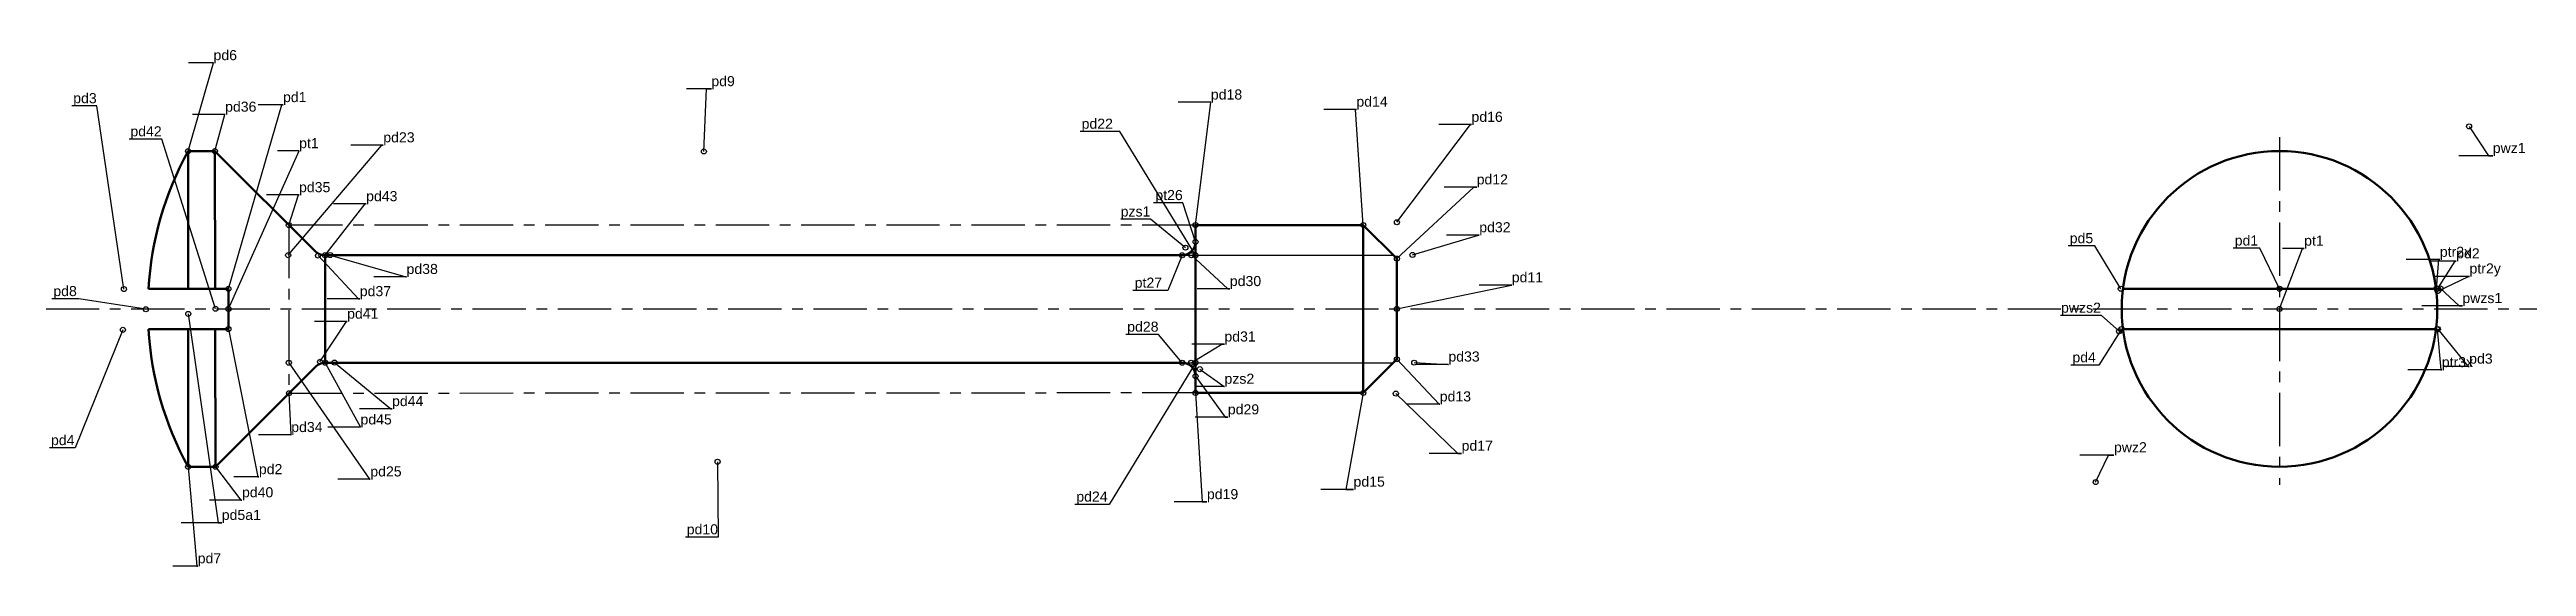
# Model space of a CAD drawing. Header units: millimetres. Extents: x 16.8 to 53.7, y -3.8 to 3.9.
import ezdxf
from ezdxf import colors
from ezdxf.entities.mleader import LeaderData, LeaderLine
from ezdxf.math import Vec2, Vec3

# ---------------------------------------------------------------- set-up
doc = ezdxf.new("R2010")
doc.units = ezdxf.units.MM
doc.header["$LTSCALE"] = 0.025
doc.linetypes.add('CENTER', pattern=[50.800000000000004, 31.75, -6.35, 6.35, -6.35])
for name, color, linetype in [('axes', 150, 'CENTER'), ('points', 7, 'Continuous'), ('points_small', 7, 'Continuous'), ('supplement', 240, 'CENTER'), ('thread', 240, 'Continuous')]:
    doc.layers.add(name, color=color, linetype=linetype)
doc.layers.add('main', color=240, linetype='Continuous', lineweight=50)
doc.styles.get("Standard").update_dxf_attribs({"font": 'arial.ttf'})

# ---------------------------------------------------------------- blocks, each defined once
blk = doc.blocks.new('_Small')
at = {"color": 0, "linetype": 'ByBlock', "lineweight": -2}
blk.add_circle((0, 0), 0.25, dxfattribs=at)

msp = doc.modelspace()

# ---------------------------------------------------------------- linework, layer by layer
at = {"layer": 'axes'}
msp.add_line((49.997325766796, 2.558847399839998), (49.997325766796, -2.616326631091326), dxfattribs=at)
msp.add_xline((0, 0), (1, 0), dxfattribs=at)
at = {"layer": 'main'}
for p, q in [((19.25751067504693, 2.350000000000002), (18.85712951809958, 2.350000000000002)), ((18.85712951809958, 2.350000000000002), (18.85712951809957, 0.3000000000000025)), ((20.74893203128424, 0.8585786437626901), (19.25751067504693, 2.350000000000002)), ((19.25751067504693, 2.350000000000001), (19.26114674265637, 0.3000000000000025)), ((36.35712951809958, 1.25), (33.85850842235981, 1.25)), ((33.85850842235981, 1.25), (33.85850842235981, -1.258717507076315)), ((36.85712951809958, 0.75), (36.35712951809958, 1.25)), ((36.35712951809958, 1.25), (36.35712951809959, -1.25)), ((20.89035338752155, 0.8000000000000012), (33.65850842235982, 0.8)), ((20.8986897376505, -0.7999999999999985), (20.8986897376505, 0.800000000000001)), ((26.66295066639759, 0.8000000000000005), (33.65850842235982, 0.7999999999999999)), ((30.85712951809958, 0.7999999999999999), (33.65850842235982, 0.7999999999999998)), ((36.85712951809958, 0), (36.85712951809958, 0.75)), ((36.85712951809958, 0.75), (36.85712951809958, -0.75)), ((18.26631789987872, 0.3000000000000025), (19.45712951809957, 0.3000000000000025)), ((19.45712951809957, 0.3000000000000025), (19.45712951809957, -0.2999999999999975)), ((47.66850765818322, 0.3009816931028051), (52.33005246650588, 0.3009816931028051)), ((19.45712951809957, -0.2999999999999975), (18.26631789987872, -0.2999999999999975)), ((18.85712951809957, -0.2999999999999975), (18.85712951809958, -2.349999999999998)), ((19.26221095756646, -0.2999999999999975), (19.26584702517589, -2.349999999999999)), ((52.33005246650588, -0.2990183068971949), (47.66850765818322, -0.2990183068971954)), ((20.75726838141319, -0.8585786437626945), (19.26584702517589, -2.349999999999999)), ((20.8986897376505, -0.7999999999999985), (33.65850842235982, -0.7999999999999998)), ((30.85712951809958, -0.7999999999999998), (33.65850842235982, -0.7999999999999998)), ((36.85712951809958, -0.75), (36.35712951809958, -1.25)), ((36.35712951809959, -1.25), (33.85850842235981, -1.25)), ((18.85712951809958, -2.349999999999998), (19.26584702517588, -2.349999999999998))]:
    msp.add_line(p, q, dxfattribs=at)
msp.add_circle((49.99928006234455, 0.000981693102804826), 2.35, dxfattribs=at)
for centre, radius, start, end in [((23.1592128514329, 1.8897413185109e-15), 4.902083333333323, 151.3545600435928, 176.4913935226264), ((20.89035338752155, 1.000000000000001), 0.2, 224.9999999999996, 270), ((33.65850842235982, 1), 0.2, 270, 0), ((23.1592128514329, 1.8897413185109e-15), 4.902083333333323, 183.5086064773736, 208.6454399564072), ((20.8986897376505, -0.9999999999999986), 0.2, 90, 135), ((33.65850842235982, -0.9999999999999999), 0.2, 0, 90)]:
    msp.add_arc(centre, radius, start, end, dxfattribs=at)
at = {"layer": 'supplement'}
for p, q in [((33.85850842235981, 1.25), (20.35751067504694, 1.249999999999999)), ((20.35751067504694, 1.249999999999999), (20.35751067504693, -1.258336350128957)), ((33.85850842235981, -1.25), (20.35751067504694, -1.258336350128953))]:
    msp.add_line(p, q, dxfattribs=at)
at = {"layer": 'thread'}
for p, q in [((33.65850842235982, 0.8), (36.80712951809958, 0.8)), ((33.65850842235982, -0.7999999999999998), (36.80712951809958, -0.7999999999999998))]:
    msp.add_line(p, q, dxfattribs=at)

# ---------------------------------------------------------------- leaders
at = {"layer": 'points'}
ml = msp.add_multileader_mtext('Standard', dxfattribs=at)
ml.set_content('pd6', color=256)
ml.set_leader_properties()
ml.set_arrow_properties(name='SMALL')
ml.build(insert=Vec2(0, 0))
ml.multileader.update_dxf_attribs({"text_left_attachment_type": 6, "text_right_attachment_type": 6, "dogleg_length": 0, "arrow_head_size": 0.15})
ctx = ml.context
ctx.base_point, ctx.char_height, ctx.arrow_head_size, ctx.landing_gap_size, ctx.plane_origin = Vec3(19.2357372660465, 3.662999869656076), 0.15, 0.15, 0, Vec3(18.85712951809958, 2.350000000000002)
ctx.left_attachment, ctx.right_attachment = 6, 6
notes = []
notes.append((ctx, [(0, (1, 1, 0), (19.2357372660465, 3.662999869656076), (1, 0), 0, [(0, [(18.85712951809958, 2.350000000000002)], 0, [])])]))
ctx.mtext.insert, ctx.mtext.flow_direction = Vec3(19.2357372660465, 3.854643798714739), 5
ml = msp.add_multileader_mtext('Standard', dxfattribs=at)
ml.set_content('pd9', color=256)
ml.set_leader_properties()
ml.set_arrow_properties(name='SMALL')
ml.build(insert=Vec2(0, 0))
ml.multileader.update_dxf_attribs({"text_left_attachment_type": 6, "text_right_attachment_type": 6, "dogleg_length": 0.07446996484563329, "arrow_head_size": 0.15})
ctx = ml.context
ctx.base_point, ctx.char_height, ctx.arrow_head_size, ctx.landing_gap_size, ctx.plane_origin = Vec3(26.64910812930194, 3.275356366226241), 0.15, 0.15, 0, Vec3(26.5374032210001, 2.34514188549327)
ctx.left_attachment, ctx.right_attachment = 6, 6
notes.append((ctx, [(0, (1, 1, 0), (26.5746381644563, 3.275356366226241), (1, 0), 0.07446996484563329, [(0, [(26.5374032210001, 2.34514188549327)], 0, [])])]))
ctx.mtext.insert, ctx.mtext.flow_direction = Vec3(26.64910812930194, 3.467000295284904), 5
ml = msp.add_multileader_mtext('Standard', dxfattribs=at)
ml.set_content('pd3', color=256)
ml.set_leader_properties()
ml.set_arrow_properties(name='SMALL')
ml.build(insert=Vec2(0, 0))
ml.multileader.update_dxf_attribs({"text_left_attachment_type": 6, "text_right_attachment_type": 6, "dogleg_length": 0, "arrow_head_size": 0.15})
ctx = ml.context
ctx.base_point, ctx.char_height, ctx.arrow_head_size, ctx.landing_gap_size, ctx.plane_origin = Vec3(17.17020876588409, 3.022102082548329), 0.15, 0.15, 0, Vec3(18.26631789987872, 0.3000000000000025)
ctx.left_attachment, ctx.right_attachment, ctx.text_align_type = 6, 6, 2
notes.append((ctx, [(0, (1, 1, 0), (17.4965048095403, 3.022102082548329), (-1, 0), 0, [(0, [(17.90269098655699, 0.2958694448880479)], 0, [])])]))
ctx.mtext.insert, ctx.mtext.alignment, ctx.mtext.flow_direction = Vec3(17.4965048095403, 3.213746011606992), 3, 5
ml = msp.add_multileader_mtext('Standard', dxfattribs=at)
ml.set_content('pd36', color=256)
ml.set_leader_properties()
ml.set_arrow_properties(name='SMALL')
ml.build(insert=Vec2(0, 0))
ml.multileader.update_dxf_attribs({"text_left_attachment_type": 6, "text_right_attachment_type": 6, "dogleg_length": 0.004623540613499567, "arrow_head_size": 0.15})
ctx = ml.context
ctx.base_point, ctx.char_height, ctx.arrow_head_size, ctx.landing_gap_size, ctx.plane_origin = Vec3(19.4086318475747, 2.895442236997887), 0.15, 0.15, 0, Vec3(19.25751067504693, 2.350000000000002)
ctx.left_attachment, ctx.right_attachment = 6, 6
notes.append((ctx, [(0, (1, 1, 0), (19.4040083069612, 2.895442236997887), (1, 0), 0.004623540613499567, [(0, [(19.25751067504693, 2.350000000000002)], 0, [])])]))
ctx.mtext.insert, ctx.mtext.flow_direction = Vec3(19.4086318475747, 3.08708616605655), 5
ml = msp.add_multileader_mtext('Standard', dxfattribs=at)
ml.set_content('pd1', color=256)
ml.set_leader_properties()
ml.set_arrow_properties(name='SMALL')
ml.build(insert=Vec2(0, 0))
ml.multileader.update_dxf_attribs({"text_left_attachment_type": 6, "text_right_attachment_type": 6, "dogleg_length": 0.01589742709469674, "arrow_head_size": 0.15})
ctx = ml.context
ctx.base_point, ctx.char_height, ctx.arrow_head_size, ctx.landing_gap_size, ctx.plane_origin = Vec3(20.27092595637282, 3.038366725619113), 0.15, 0.15, 0, Vec3(19.45712951809957, 0.3000000000000025)
ctx.left_attachment, ctx.right_attachment = 6, 6
notes.append((ctx, [(0, (1, 1, 0), (20.25502852927812, 3.038366725619113), (1, 0), 0.01589742709469674, [(0, [(19.45712951809957, 0.3000000000000025)], 0, [])])]))
ctx.mtext.insert, ctx.mtext.flow_direction = Vec3(20.27092595637282, 3.230010654677776), 5
ml = msp.add_multileader_mtext('Standard', dxfattribs=at)
ml.set_content('pd18', color=256)
ml.set_leader_properties()
ml.set_arrow_properties(name='SMALL')
ml.build(insert=Vec2(0, 0))
ml.multileader.update_dxf_attribs({"text_left_attachment_type": 6, "text_right_attachment_type": 6, "dogleg_length": 0, "arrow_head_size": 0.15})
ctx = ml.context
ctx.base_point, ctx.char_height, ctx.arrow_head_size, ctx.landing_gap_size, ctx.plane_origin = Vec3(34.08696475933195, 3.076619379176101), 0.15, 0.15, 0, Vec3(33.85850842235981, 1.25)
ctx.left_attachment, ctx.right_attachment = 6, 6
notes.append((ctx, [(0, (1, 1, 0), (34.08696475933195, 3.076619379176101), (1, 0), 0, [(0, [(33.85850842235981, 1.25)], 0, [])])]))
ctx.mtext.insert, ctx.mtext.flow_direction = Vec3(34.08696475933195, 3.268263308234764), 5
ml = msp.add_multileader_mtext('Standard', dxfattribs=at)
ml.set_content('pd14', color=256)
ml.set_leader_properties()
ml.set_arrow_properties(name='SMALL')
ml.build(insert=Vec2(0, 0))
ml.multileader.update_dxf_attribs({"text_left_attachment_type": 6, "text_right_attachment_type": 6, "dogleg_length": 0.01208572985264198, "arrow_head_size": 0.15})
ctx = ml.context
ctx.base_point, ctx.char_height, ctx.arrow_head_size, ctx.landing_gap_size, ctx.plane_origin = Vec3(36.25369563900323, 2.971019781310169), 0.15, 0.15, 0, Vec3(35.65172300555997, 2.031322770098775)
ctx.left_attachment, ctx.right_attachment = 6, 6
notes.append((ctx, [(0, (1, 1, 0), (36.24160990915058, 2.971019781310169), (1, 0), 0.01208572985264198, [(0, [(36.35712951809958, 1.25)], 0, [])])]))
ctx.mtext.insert, ctx.mtext.flow_direction = Vec3(36.25369563900323, 3.162663710368832), 5
ml = msp.add_multileader_mtext('Standard', dxfattribs=at)
ml.set_content('pd42', color=256)
ml.set_leader_properties()
ml.set_arrow_properties(name='SMALL')
ml.build(insert=Vec2(0, 0))
ml.multileader.update_dxf_attribs({"text_left_attachment_type": 6, "text_right_attachment_type": 6, "dogleg_length": 0, "arrow_head_size": 0.15})
ctx = ml.context
ctx.base_point, ctx.char_height, ctx.arrow_head_size, ctx.landing_gap_size, ctx.plane_origin = Vec3(18.02292734676296, 2.528566903260099), 0.15, 0.15, 0, Vec3(19.26747615167197, 0.002590692477088652)
ctx.left_attachment, ctx.right_attachment, ctx.text_align_type = 6, 6, 2
notes.append((ctx, [(0, (1, 1, 0), (18.46423021170157, 2.528566903260099), (-1, 0), 0, [(0, [(19.26747615167197, 0.002590692477088652)], 0, [])])]))
ctx.mtext.insert, ctx.mtext.alignment, ctx.mtext.flow_direction = Vec3(18.46423021170157, 2.720210832318762), 3, 5
ml = msp.add_multileader_mtext('Standard', dxfattribs=at)
ml.set_content('pd23', color=256)
ml.set_leader_properties()
ml.set_arrow_properties(name='SMALL')
ml.build(insert=Vec2(0, 0))
ml.multileader.update_dxf_attribs({"text_left_attachment_type": 6, "text_right_attachment_type": 6, "dogleg_length": 0.02283774447401044, "arrow_head_size": 0.15})
ctx = ml.context
ctx.base_point, ctx.char_height, ctx.arrow_head_size, ctx.landing_gap_size, ctx.plane_origin = Vec3(21.76418058335522, 2.438861434277136), 0.15, 0.15, 0, Vec3(20.34725043928727, 0.8002518743024396)
ctx.left_attachment, ctx.right_attachment = 6, 6
notes.append((ctx, [(0, (1, 1, 0), (21.74134283888121, 2.438861434277136), (1, 0), 0.02283774447401044, [(0, [(20.34725043928727, 0.8002518743024396)], 0, [])])]))
ctx.mtext.insert, ctx.mtext.flow_direction = Vec3(21.76418058335522, 2.630505363335799), 5
ml = msp.add_multileader_mtext('Standard', dxfattribs=at)
ml.set_content('pd22', color=256)
ml.set_leader_properties()
ml.set_arrow_properties(name='SMALL')
ml.build(insert=Vec2(0, 0))
ml.multileader.update_dxf_attribs({"text_left_attachment_type": 6, "text_right_attachment_type": 6, "dogleg_length": 0.1040049486664139, "arrow_head_size": 0.15})
ctx = ml.context
ctx.base_point, ctx.char_height, ctx.arrow_head_size, ctx.landing_gap_size, ctx.plane_origin = Vec3(32.18728353368419, 2.641873635019579), 0.15, 0.15, 0, Vec3(33.85850842235981, 0.8)
ctx.left_attachment, ctx.right_attachment, ctx.text_align_type = 6, 6, 2
notes.append((ctx, [(0, (1, 1, 0), (32.73259134728922, 2.641873635019579), (-1, 0), 0.1040049486664139, [(0, [(33.85850842235981, 0.8)], 0, [])])]))
ctx.mtext.insert, ctx.mtext.alignment, ctx.mtext.flow_direction = Vec3(32.6285863986228, 2.833517564078242), 3, 5
ml = msp.add_multileader_mtext('Standard', dxfattribs=at)
ml.set_content('pd16', color=256)
ml.set_leader_properties()
ml.set_arrow_properties(name='SMALL')
ml.build(insert=Vec2(0, 0))
ml.multileader.update_dxf_attribs({"text_left_attachment_type": 6, "text_right_attachment_type": 6, "dogleg_length": 0.0161009294719463, "arrow_head_size": 0.15})
ctx = ml.context
ctx.base_point, ctx.char_height, ctx.arrow_head_size, ctx.landing_gap_size, ctx.plane_origin = Vec3(37.96750985867301, 2.744448246665648), 0.15, 0.15, 0, Vec3(36.85654401057748, 1.291081731072822)
ctx.left_attachment, ctx.right_attachment = 6, 6
notes.append((ctx, [(0, (1, 1, 0), (37.95140892920107, 2.744448246665648), (1, 0), 0.0161009294719463, [(0, [(36.85654401057748, 1.291081731072822)], 0, [])])]))
ctx.mtext.insert, ctx.mtext.flow_direction = Vec3(37.96750985867301, 2.936092175724311), 5
ml = msp.add_multileader_mtext('Standard', dxfattribs=at)
ml.set_content('pt1', color=256)
ml.set_leader_properties()
ml.set_arrow_properties(name='SMALL')
ml.build(insert=Vec2(0, 0))
ml.multileader.update_dxf_attribs({"text_left_attachment_type": 6, "text_right_attachment_type": 6, "dogleg_length": 0, "arrow_head_size": 0.15})
ctx = ml.context
ctx.base_point, ctx.char_height, ctx.arrow_head_size, ctx.landing_gap_size, ctx.plane_origin = Vec3(20.51123397818199, 2.352123425852506), 0.15, 0.15, 0, Vec3(20.8986897376505, 0)
ctx.left_attachment, ctx.right_attachment = 6, 6
notes.append((ctx, [(0, (1, 1, 0), (20.51123397818199, 2.352123425852506), (1, 0), 0, [(0, [(19.45712951809957, 0)], 0, [])])]))
ctx.mtext.insert, ctx.mtext.flow_direction = Vec3(20.51123397818199, 2.543767354911169), 5
ml = msp.add_multileader_mtext('Standard', dxfattribs=at)
ml.set_content('pd35', color=256)
ml.set_leader_properties()
ml.set_arrow_properties(name='SMALL')
ml.build(insert=Vec2(0, 0))
ml.multileader.update_dxf_attribs({"text_left_attachment_type": 6, "text_right_attachment_type": 6, "dogleg_length": 0.008456758008014032, "arrow_head_size": 0.15})
ctx = ml.context
ctx.base_point, ctx.char_height, ctx.arrow_head_size, ctx.landing_gap_size, ctx.plane_origin = Vec3(20.50926285242193, 1.696827239259918), 0.15, 0.15, 0, Vec3(20.35761557326551, 1.249794232309611)
ctx.left_attachment, ctx.right_attachment = 6, 6
notes.append((ctx, [(0, (1, 1, 0), (20.50080609441392, 1.696827239259918), (1, 0), 0.008456758008014032, [(0, [(20.35761557326551, 1.249794232309611)], 0, [])])]))
ctx.mtext.insert, ctx.mtext.flow_direction = Vec3(20.50926285242193, 1.88847116831858), 5
ml = msp.add_multileader_mtext('Standard', dxfattribs=at)
ml.set_content('pd12', color=256)
ml.set_leader_properties()
ml.set_arrow_properties(name='SMALL')
ml.build(insert=Vec2(0, 0))
ml.multileader.update_dxf_attribs({"text_left_attachment_type": 6, "text_right_attachment_type": 6, "dogleg_length": 0.04278549404640736, "arrow_head_size": 0.15})
ctx = ml.context
ctx.base_point, ctx.char_height, ctx.arrow_head_size, ctx.landing_gap_size, ctx.plane_origin = Vec3(38.04496785124103, 1.813225704299668), 0.15, 0.15, 0, Vec3(36.85712951809958, 0.75)
ctx.left_attachment, ctx.right_attachment = 6, 6
notes.append((ctx, [(0, (1, 1, 0), (38.00218235719463, 1.813225704299668), (1, 0), 0.04278549404640736, [(0, [(36.85712951809958, 0.75)], 0, [])])]))
ctx.mtext.insert, ctx.mtext.flow_direction = Vec3(38.04496785124103, 2.004869633358331), 5
ml = msp.add_multileader_mtext('Standard', dxfattribs=at)
ml.set_content('pd43', color=256)
ml.set_leader_properties()
ml.set_arrow_properties(name='SMALL')
ml.build(insert=Vec2(0, 0))
ml.multileader.update_dxf_attribs({"text_left_attachment_type": 6, "text_right_attachment_type": 6, "dogleg_length": 0.01524795736478168, "arrow_head_size": 0.15})
ctx = ml.context
ctx.base_point, ctx.char_height, ctx.arrow_head_size, ctx.landing_gap_size, ctx.plane_origin = Vec3(21.5086422913732, 1.563184233343449), 0.15, 0.15, 0, Vec3(20.89721127752421, 0.7997842939867255)
ctx.left_attachment, ctx.right_attachment = 6, 6
notes.append((ctx, [(0, (1, 1, 0), (21.49339433400842, 1.563184233343449), (1, 0), 0.01524795736478168, [(0, [(20.89721127752421, 0.7997842939867255)], 0, [])])]))
ctx.mtext.insert, ctx.mtext.flow_direction = Vec3(21.5086422913732, 1.754828162402112), 5
ml = msp.add_multileader_mtext('Standard', dxfattribs=at)
ml.set_content('pzs1', color=256)
ml.set_leader_properties()
ml.set_arrow_properties(name='SMALL')
ml.build(insert=Vec2(0, 0))
ml.multileader.update_dxf_attribs({"text_left_attachment_type": 6, "text_right_attachment_type": 6, "dogleg_length": 0, "arrow_head_size": 0.15})
ctx = ml.context
ctx.base_point, ctx.char_height, ctx.arrow_head_size, ctx.landing_gap_size, ctx.plane_origin = Vec3(32.79590781396617, 1.334895899378488), 0.15, 0.15, 0, Vec3(33.70867331537116, 0.9126043652919762)
ctx.left_attachment, ctx.right_attachment, ctx.text_align_type = 6, 6, 2
notes.append((ctx, [(0, (1, 1, 0), (33.18625569936863, 1.334895899378488), (-1, 0), 0, [(0, [(33.70867331537116, 0.9126043652919762)], 0, [])])]))
ctx.mtext.insert, ctx.mtext.alignment, ctx.mtext.flow_direction = Vec3(33.18625569936863, 1.526539828437151), 3, 5
ml = msp.add_multileader_mtext('Standard', dxfattribs=at)
ml.set_content('pd32', color=256)
ml.set_leader_properties()
ml.set_arrow_properties(name='SMALL')
ml.build(insert=Vec2(0, 0))
ml.multileader.update_dxf_attribs({"text_left_attachment_type": 6, "text_right_attachment_type": 6, "dogleg_length": 0.009943733387968603, "arrow_head_size": 0.15})
ctx = ml.context
ctx.base_point, ctx.char_height, ctx.arrow_head_size, ctx.landing_gap_size, ctx.plane_origin = Vec3(38.08350275927111, 1.100144613415175), 0.15, 0.15, 0, Vec3(37.08925584024541, 0.8047758946541705)
ctx.left_attachment, ctx.right_attachment = 6, 6
notes.append((ctx, [(0, (1, 1, 0), (38.07355902588314, 1.100144613415175), (1, 0), 0.009943733387968603, [(0, [(37.08925584024541, 0.8047758946541705)], 0, [])])]))
ctx.mtext.insert, ctx.mtext.flow_direction = Vec3(38.08350275927111, 1.291788542473838), 5
ml = msp.add_multileader_mtext('Standard', dxfattribs=at)
ml.set_content('pd37', color=256)
ml.set_leader_properties()
ml.set_arrow_properties(name='SMALL')
ml.build(insert=Vec2(0, 0))
ml.multileader.update_dxf_attribs({"text_left_attachment_type": 6, "text_right_attachment_type": 6, "dogleg_length": 0.02147030493879896, "arrow_head_size": 0.15})
ctx = ml.context
ctx.base_point, ctx.char_height, ctx.arrow_head_size, ctx.landing_gap_size, ctx.plane_origin = Vec3(21.41397103728524, 0.1487157906989517), 0.15, 0.15, 0, Vec3(20.79180020115874, 0.7938235973197152)
ctx.left_attachment, ctx.right_attachment = 6, 6
notes.append((ctx, [(0, (1, 1, 0), (21.39250073234644, 0.1487157906989517), (1, 0), 0.02147030493879896, [(0, [(20.79180020115874, 0.7938235973197152)], 0, [])])]))
ctx.mtext.insert, ctx.mtext.flow_direction = Vec3(21.41397103728524, 0.3403597197576147), 5
ml = msp.add_multileader_mtext('Standard', dxfattribs=at)
ml.set_content('pd38', color=256)
ml.set_leader_properties()
ml.set_arrow_properties(name='SMALL')
ml.build(insert=Vec2(0, 0))
ml.multileader.update_dxf_attribs({"text_left_attachment_type": 6, "text_right_attachment_type": 6, "dogleg_length": 0.0121652674323703, "arrow_head_size": 0.15})
ctx = ml.context
ctx.base_point, ctx.char_height, ctx.arrow_head_size, ctx.landing_gap_size, ctx.plane_origin = Vec3(22.11012331631636, 0.478895544969717), 0.15, 0.15, 0, Vec3(20.9707489011048, 0.8026243475486012)
ctx.left_attachment, ctx.right_attachment = 6, 6
notes.append((ctx, [(0, (1, 1, 0), (22.097958048884, 0.478895544969717), (1, 0), 0.0121652674323703, [(0, [(20.9707489011048, 0.8026243475486012)], 0, [])])]))
ctx.mtext.insert, ctx.mtext.flow_direction = Vec3(22.11012331631636, 0.67053947402838), 5
ml = msp.add_multileader_mtext('Standard', dxfattribs=at)
ml.set_content('pd11', color=256)
ml.set_leader_properties()
ml.set_arrow_properties(name='SMALL')
ml.build(insert=Vec2(0, 0))
ml.multileader.update_dxf_attribs({"text_left_attachment_type": 6, "text_right_attachment_type": 6, "dogleg_length": 0.004870437840210684, "arrow_head_size": 0.15})
ctx = ml.context
ctx.base_point, ctx.char_height, ctx.arrow_head_size, ctx.landing_gap_size, ctx.plane_origin = Vec3(38.56750665183593, 0.3557070779305818), 0.15, 0.15, 0, Vec3(36.85712951809958, 0)
ctx.left_attachment, ctx.right_attachment = 6, 6
notes.append((ctx, [(0, (1, 1, 0), (38.56263621399572, 0.3557070779305818), (1, 0), 0.004870437840210684, [(0, [(36.85712951809958, 0)], 0, [])])]))
ctx.mtext.insert, ctx.mtext.flow_direction = Vec3(38.56750665183593, 0.5473510069892448), 5
ml = msp.add_multileader_mtext('Standard', dxfattribs=at)
ml.set_content('pd8', color=256)
ml.set_leader_properties()
ml.set_arrow_properties(name='SMALL')
ml.build(insert=Vec2(0, 0))
ml.multileader.update_dxf_attribs({"text_left_attachment_type": 6, "text_right_attachment_type": 6, "dogleg_length": 0.02906537171139782, "arrow_head_size": 0.15})
ctx = ml.context
ctx.base_point, ctx.char_height, ctx.arrow_head_size, ctx.landing_gap_size, ctx.plane_origin = Vec3(16.8738754210942, 0.1498332268688003), 0.15, 0.15, 0, Vec3(18.22984740278291, -0.004173996781631217)
ctx.left_attachment, ctx.right_attachment, ctx.text_align_type = 6, 6, 2
notes.append((ctx, [(0, (1, 1, 0), (17.22954379416986, 0.1498332268688003), (-1, 0), 0.02906537171139782, [(0, [(18.22984740278291, -0.004173996781631217)], 0, [])])]))
ctx.mtext.insert, ctx.mtext.alignment, ctx.mtext.flow_direction = Vec3(17.20047842245846, 0.3414771559274633), 3, 5
ml = msp.add_multileader_mtext('Standard', dxfattribs=at)
ml.set_content('pd41', color=256)
ml.set_leader_properties()
ml.set_arrow_properties(name='SMALL')
ml.build(insert=Vec2(0, 0))
ml.multileader.update_dxf_attribs({"text_left_attachment_type": 6, "text_right_attachment_type": 6, "dogleg_length": 0.01053010826246492, "arrow_head_size": 0.15})
ctx = ml.context
ctx.base_point, ctx.char_height, ctx.arrow_head_size, ctx.landing_gap_size, ctx.plane_origin = Vec3(21.22542364841906, -0.1863970913359125), 0.15, 0.15, 0, Vec3(20.82145453763538, -0.786613136691642)
ctx.left_attachment, ctx.right_attachment = 6, 6
notes.append((ctx, [(0, (1, 1, 0), (21.2148935401566, -0.1863970913359125), (1, 0), 0.01053010826246492, [(0, [(20.82145453763538, -0.786613136691642)], 0, [])])]))
ctx.mtext.insert, ctx.mtext.flow_direction = Vec3(21.22542364841906, 0.005246837722750475), 5
ml = msp.add_multileader_mtext('Standard', dxfattribs=at)
ml.set_content('pd4', color=256)
ml.set_leader_properties()
ml.set_arrow_properties(name='SMALL')
ml.build(insert=Vec2(0, 0))
ml.multileader.update_dxf_attribs({"text_left_attachment_type": 6, "text_right_attachment_type": 6, "dogleg_length": 0.01142423366663081, "arrow_head_size": 0.15})
ctx = ml.context
ctx.base_point, ctx.char_height, ctx.arrow_head_size, ctx.landing_gap_size, ctx.plane_origin = Vec3(16.83952060636701, -2.069481134761212), 0.15, 0.15, 0, Vec3(18.26631789987872, -0.2999999999999975)
ctx.left_attachment, ctx.right_attachment, ctx.text_align_type = 6, 6, 2
notes.append((ctx, [(0, (1, 1, 0), (17.17662696827375, -2.069481134761212), (-1, 0), 0.01142423366663081, [(0, [(17.88670711281168, -0.311062988944542)], 0, [])])]))
ctx.mtext.insert, ctx.mtext.alignment, ctx.mtext.flow_direction = Vec3(17.16520273460712, -1.877837205702549), 3, 5
ml = msp.add_multileader_mtext('Standard', dxfattribs=at)
ml.set_content('pd5а1', color=256)
ml.set_leader_properties()
ml.set_arrow_properties(name='SMALL')
ml.build(insert=Vec2(0, 0))
ml.multileader.update_dxf_attribs({"text_left_attachment_type": 6, "text_right_attachment_type": 6, "dogleg_length": 0.05139401038449876, "arrow_head_size": 0.15})
ctx = ml.context
ctx.base_point, ctx.char_height, ctx.arrow_head_size, ctx.landing_gap_size, ctx.plane_origin = Vec3(19.35868061517054, -3.183131714741045), 0.15, 0.15, 0, Vec3(18.85560323599719, -0.001191280236760406)
ctx.left_attachment, ctx.right_attachment = 6, 6
notes.append((ctx, [(0, (1, 1, 0), (19.30728660478604, -3.183131714741045), (1, 0), 0.05139401038449876, [(0, [(18.85960303246785, -0.07316619362915588)], 0, [])])]))
ctx.mtext.insert, ctx.mtext.flow_direction = Vec3(19.35868061517054, -2.991487785682382), 5
ml = msp.add_multileader_mtext('Standard', dxfattribs=at)
ml.set_content('pd2', color=256)
ml.set_leader_properties()
ml.set_arrow_properties(name='SMALL')
ml.build(insert=Vec2(0, 0))
ml.multileader.update_dxf_attribs({"text_left_attachment_type": 6, "text_right_attachment_type": 6, "dogleg_length": 0.01609052774637483, "arrow_head_size": 0.15})
ctx = ml.context
ctx.base_point, ctx.char_height, ctx.arrow_head_size, ctx.landing_gap_size, ctx.plane_origin = Vec3(19.91170459198857, -2.501594706857659), 0.15, 0.15, 0, Vec3(19.45712951809957, -0.2999999999999975)
ctx.left_attachment, ctx.right_attachment = 6, 6
notes.append((ctx, [(0, (1, 1, 0), (19.8956140642422, -2.501594706857659), (1, 0), 0.01609052774637483, [(0, [(19.45712951809957, -0.2999999999999975)], 0, [])])]))
ctx.mtext.insert, ctx.mtext.flow_direction = Vec3(19.91170459198857, -2.309950777798996), 5
ml = msp.add_multileader_mtext('Standard', dxfattribs=at)
ml.set_content('pd13', color=256)
ml.set_leader_properties()
ml.set_arrow_properties(name='SMALL')
ml.build(insert=Vec2(0, 0))
ml.multileader.update_dxf_attribs({"text_left_attachment_type": 6, "text_right_attachment_type": 6, "dogleg_length": 0.00794429493608817, "arrow_head_size": 0.15})
ctx = ml.context
ctx.base_point, ctx.char_height, ctx.arrow_head_size, ctx.landing_gap_size, ctx.plane_origin = Vec3(37.49485447879044, -1.418530211764753), 0.15, 0.15, 0, Vec3(36.85712951809958, -0.75)
ctx.left_attachment, ctx.right_attachment = 6, 6
notes.append((ctx, [(0, (1, 1, 0), (37.48691018385436, -1.418530211764753), (1, 0), 0.00794429493608817, [(0, [(36.85712951809958, -0.75)], 0, [])])]))
ctx.mtext.insert, ctx.mtext.flow_direction = Vec3(37.49485447879044, -1.22688628270609), 5
ml = msp.add_multileader_mtext('Standard', dxfattribs=at)
ml.set_content('pd33', color=256)
ml.set_leader_properties()
ml.set_arrow_properties(name='SMALL')
ml.build(insert=Vec2(0, 0))
ml.multileader.update_dxf_attribs({"text_left_attachment_type": 6, "text_right_attachment_type": 6, "dogleg_length": 0.006289445000120963, "arrow_head_size": 0.15})
ctx = ml.context
ctx.base_point, ctx.char_height, ctx.arrow_head_size, ctx.landing_gap_size, ctx.plane_origin = Vec3(37.62378877635608, -0.8246820933090078), 0.15, 0.15, 0, Vec3(36.93194625247907, -0.8089709762147663)
ctx.left_attachment, ctx.right_attachment = 6, 6
notes.append((ctx, [(0, (1, 1, 0), (37.61749933135596, -0.8246820933090078), (1, 0), 0.006289445000120963, [(0, [(37.1152167072339, -0.799636185855924)], 0, [])])]))
ctx.mtext.insert, ctx.mtext.flow_direction = Vec3(37.62378877635608, -0.6330381642503448), 5
ml = msp.add_multileader_mtext('Standard', dxfattribs=at)
ml.set_content('pd25', color=256)
ml.set_leader_properties()
ml.set_arrow_properties(name='SMALL')
ml.build(insert=Vec2(0, 0))
ml.multileader.update_dxf_attribs({"text_left_attachment_type": 6, "text_right_attachment_type": 6, "dogleg_length": 0.01158578927336862, "arrow_head_size": 0.15})
ctx = ml.context
ctx.base_point, ctx.char_height, ctx.arrow_head_size, ctx.landing_gap_size, ctx.plane_origin = Vec3(21.57078056552322, -2.535936146719799), 0.15, 0.15, 0, Vec3(20.35751067504693, -0.7999999999999985)
ctx.left_attachment, ctx.right_attachment = 6, 6
notes.append((ctx, [(0, (1, 1, 0), (21.55919477624985, -2.535936146719799), (1, 0), 0.01158578927336862, [(0, [(20.35751067504693, -0.7999999999999985)], 0, [])])]))
ctx.mtext.insert, ctx.mtext.width, ctx.mtext.flow_direction = Vec3(21.57078056552322, -2.344292217661136), 0.8854706684856752, 5
ml = msp.add_multileader_mtext('Standard', dxfattribs=at)
ml.set_content('pd45', color=256)
ml.set_leader_properties()
ml.set_arrow_properties(name='SMALL')
ml.build(insert=Vec2(0, 0))
ml.multileader.update_dxf_attribs({"text_left_attachment_type": 6, "text_right_attachment_type": 6, "dogleg_length": 0, "arrow_head_size": 0.15})
ctx = ml.context
ctx.base_point, ctx.char_height, ctx.arrow_head_size, ctx.landing_gap_size, ctx.plane_origin = Vec3(21.42449741837384, -1.761248660385796), 0.15, 0.15, 0, Vec3(20.8986897376505, -0.7999999999999985)
ctx.left_attachment, ctx.right_attachment = 6, 6
notes.append((ctx, [(0, (1, 1, 0), (21.42449741837384, -1.761248660385796), (1, 0), 0, [(0, [(20.8986897376505, -0.7999999999999985)], 0, [])])]))
ctx.mtext.insert, ctx.mtext.flow_direction = Vec3(21.42449741837384, -1.569604731327133), 5
ml = msp.add_multileader_mtext('Standard', dxfattribs=at)
ml.set_content('pd44', color=256)
ml.set_leader_properties()
ml.set_arrow_properties(name='SMALL')
ml.build(insert=Vec2(0, 0))
ml.multileader.update_dxf_attribs({"text_left_attachment_type": 6, "text_right_attachment_type": 6, "dogleg_length": 0.01598889654788708, "arrow_head_size": 0.15})
ctx = ml.context
ctx.base_point, ctx.char_height, ctx.arrow_head_size, ctx.landing_gap_size, ctx.plane_origin = Vec3(21.89440024771741, -1.488308435606245), 0.15, 0.15, 0, Vec3(20.8986897376505, -0.7999999999999985)
ctx.left_attachment, ctx.right_attachment = 6, 6
notes.append((ctx, [(0, (1, 1, 0), (21.87841135116952, -1.488308435606245), (1, 0), 0.01598889654788708, [(0, [(21.03591159708285, -0.7991031471709213)], 0, [])])]))
ctx.mtext.insert, ctx.mtext.flow_direction = Vec3(21.89440024771741, -1.296664506547582), 5
ml = msp.add_multileader_mtext('Standard', dxfattribs=at)
ml.set_content('pd24', color=256)
ml.set_leader_properties()
ml.set_arrow_properties(name='SMALL')
ml.build(insert=Vec2(0, 0))
ml.multileader.update_dxf_attribs({"text_left_attachment_type": 6, "text_right_attachment_type": 6, "dogleg_length": 0.02073280009680943, "arrow_head_size": 0.15})
ctx = ml.context
ctx.base_point, ctx.char_height, ctx.arrow_head_size, ctx.landing_gap_size, ctx.plane_origin = Vec3(32.10727274922849, -2.910602025217621), 0.15, 0.15, 0, Vec3(33.85850842235981, -0.7999999999999998)
ctx.left_attachment, ctx.right_attachment, ctx.text_align_type = 6, 6, 2
notes.append((ctx, [(0, (1, 1, 0), (32.57022928738806, -2.910602025217621), (-1, 0), 0.02073280009680943, [(0, [(33.85850842235981, -0.7999999999999998)], 0, [])])]))
ctx.mtext.insert, ctx.mtext.alignment, ctx.mtext.flow_direction = Vec3(32.54949648729125, -2.718958096158958), 3, 5
ml = msp.add_multileader_mtext('Standard', dxfattribs=at)
ml.set_content('pzs2', color=256)
ml.set_leader_properties()
ml.set_arrow_properties(name='SMALL')
ml.build(insert=Vec2(0, 0))
ml.multileader.update_dxf_attribs({"text_left_attachment_type": 6, "text_right_attachment_type": 6, "dogleg_length": 0.004385649235858315, "arrow_head_size": 0.15})
ctx = ml.context
ctx.base_point, ctx.char_height, ctx.arrow_head_size, ctx.landing_gap_size, ctx.plane_origin = Vec3(34.29002478707268, -1.155280221390882), 0.15, 0.15, 0, Vec3(33.92255884071001, -0.8964250324349123)
ctx.left_attachment, ctx.right_attachment = 6, 6
notes.append((ctx, [(0, (1, 1, 0), (34.28563913783682, -1.155280221390882), (1, 0), 0.004385649235858315, [(0, [(33.92255884071001, -0.8964250324349123)], 0, [])])]))
ctx.mtext.insert, ctx.mtext.flow_direction = Vec3(34.29002478707268, -0.9636362923322189), 5
ml = msp.add_multileader_mtext('Standard', dxfattribs=at)
ml.set_content('pd34', color=256)
ml.set_leader_properties()
ml.set_arrow_properties(name='SMALL')
ml.build(insert=Vec2(0, 0))
ml.multileader.update_dxf_attribs({"text_left_attachment_type": 6, "text_right_attachment_type": 6, "dogleg_length": 0.008508506922521539, "arrow_head_size": 0.15})
ctx = ml.context
ctx.base_point, ctx.char_height, ctx.arrow_head_size, ctx.landing_gap_size, ctx.plane_origin = Vec3(20.39361749955067, -1.874697842138261), 0.15, 0.15, 0, Vec3(20.35973741613127, -1.25485975500635)
ctx.left_attachment, ctx.right_attachment = 6, 6
notes.append((ctx, [(0, (1, 1, 0), (20.38510899262815, -1.874697842138261), (1, 0), 0.008508506922521539, [(0, [(20.35973741613127, -1.25485975500635)], 0, [])])]))
ctx.mtext.insert, ctx.mtext.flow_direction = Vec3(20.39361749955067, -1.683053913079598), 5
ml = msp.add_multileader_mtext('Standard', dxfattribs=at)
ml.set_content('pd19', color=256)
ml.set_leader_properties()
ml.set_arrow_properties(name='SMALL')
ml.build(insert=Vec2(0, 0))
ml.multileader.update_dxf_attribs({"text_left_attachment_type": 6, "text_right_attachment_type": 6, "dogleg_length": 0.07160542295943606, "arrow_head_size": 0.15})
ctx = ml.context
ctx.base_point, ctx.char_height, ctx.arrow_head_size, ctx.landing_gap_size, ctx.plane_origin = Vec3(34.02815412650686, -2.873612052994659), 0.15, 0.15, 0, Vec3(33.85850842235981, -1.25)
ctx.left_attachment, ctx.right_attachment = 6, 6
notes.append((ctx, [(0, (1, 1, 0), (33.95654870354743, -2.873612052994659), (1, 0), 0.07160542295943606, [(0, [(33.85850842235981, -1.25)], 0, [])])]))
ctx.mtext.insert, ctx.mtext.flow_direction = Vec3(34.02815412650686, -2.681968123935996), 5
ml = msp.add_multileader_mtext('Standard', dxfattribs=at)
ml.set_content('pd15', color=256)
ml.set_leader_properties()
ml.set_arrow_properties(name='SMALL')
ml.build(insert=Vec2(0, 0))
ml.multileader.update_dxf_attribs({"text_left_attachment_type": 6, "text_right_attachment_type": 6, "dogleg_length": 0.1146294843818219, "arrow_head_size": 0.15})
ctx = ml.context
ctx.base_point, ctx.char_height, ctx.arrow_head_size, ctx.landing_gap_size, ctx.plane_origin = Vec3(36.21106176894034, -2.687475602638486), 0.15, 0.15, 0, Vec3(35.74591982180655, -1.884461792450779)
ctx.left_attachment, ctx.right_attachment = 6, 6
notes.append((ctx, [(0, (1, 1, 0), (36.09643228455852, -2.687475602638486), (1, 0), 0.1146294843818219, [(0, [(36.35712951809958, -1.25)], 0, [])])]))
ctx.mtext.insert, ctx.mtext.flow_direction = Vec3(36.21106176894034, -2.495831673579823), 5
ml = msp.add_multileader_mtext('Standard', dxfattribs=at)
ml.set_content('pd17', color=256)
ml.set_leader_properties()
ml.set_arrow_properties(name='SMALL')
ml.build(insert=Vec2(0, 0))
ml.multileader.update_dxf_attribs({"text_left_attachment_type": 6, "text_right_attachment_type": 6, "dogleg_length": 0.05519193097441644, "arrow_head_size": 0.15})
ctx = ml.context
ctx.base_point, ctx.char_height, ctx.arrow_head_size, ctx.landing_gap_size, ctx.plane_origin = Vec3(37.82082835634668, -2.152436640692592), 0.15, 0.15, 0, Vec3(36.84133798850164, -1.260672506048699)
ctx.left_attachment, ctx.right_attachment = 6, 6
notes.append((ctx, [(0, (1, 1, 0), (37.76563642537226, -2.152436640692592), (1, 0), 0.05519193097441644, [(0, [(36.84133798850164, -1.260672506048699)], 0, [])])]))
ctx.mtext.insert, ctx.mtext.flow_direction = Vec3(37.82082835634668, -1.960792711633929), 5
ml = msp.add_multileader_mtext('Standard', dxfattribs=at)
ml.set_content('pd7', color=256)
ml.set_leader_properties()
ml.set_arrow_properties(name='SMALL')
ml.build(insert=Vec2(0, 0))
ml.multileader.update_dxf_attribs({"text_left_attachment_type": 6, "text_right_attachment_type": 6, "dogleg_length": 0.01174718901361871, "arrow_head_size": 0.15})
ctx = ml.context
ctx.base_point, ctx.char_height, ctx.arrow_head_size, ctx.landing_gap_size, ctx.plane_origin = Vec3(19.00060847226216, -3.828874421279174), 0.15, 0.15, 0, Vec3(18.85712951809958, -2.349999999999998)
ctx.left_attachment, ctx.right_attachment = 6, 6
notes.append((ctx, [(0, (1, 1, 0), (18.98886128324854, -3.828874421279174), (1, 0), 0.01174718901361871, [(0, [(18.85712951809958, -2.349999999999998)], 0, [])])]))
ctx.mtext.insert, ctx.mtext.flow_direction = Vec3(19.00060847226216, -3.637230492220511), 5
ml = msp.add_multileader_mtext('Standard', dxfattribs=at)
ml.set_content('pd40', color=256)
ml.set_leader_properties()
ml.set_arrow_properties(name='SMALL')
ml.build(insert=Vec2(0, 0))
ml.multileader.update_dxf_attribs({"text_left_attachment_type": 6, "text_right_attachment_type": 6, "dogleg_length": 0.0174120250617591, "arrow_head_size": 0.15})
ctx = ml.context
ctx.base_point, ctx.char_height, ctx.arrow_head_size, ctx.landing_gap_size, ctx.plane_origin = Vec3(19.66002047820552, -2.846140420826877), 0.15, 0.15, 0, Vec3(19.26584702517589, -2.349999999999999)
ctx.left_attachment, ctx.right_attachment = 6, 6
notes.append((ctx, [(0, (1, 1, 0), (19.64260845314377, -2.846140420826877), (1, 0), 0.0174120250617591, [(0, [(19.26584702517589, -2.349999999999999)], 0, [])])]))
ctx.mtext.insert, ctx.mtext.flow_direction = Vec3(19.66002047820552, -2.654496491768215), 5
ml = msp.add_multileader_mtext('Standard', dxfattribs=at)
ml.set_content('pd10', color=256)
ml.set_leader_properties()
ml.set_arrow_properties(name='SMALL')
ml.build(insert=Vec2(0, 0))
ml.multileader.update_dxf_attribs({"text_left_attachment_type": 6, "text_right_attachment_type": 6, "dogleg_length": 0, "arrow_head_size": 0.15})
ctx = ml.context
ctx.base_point, ctx.char_height, ctx.arrow_head_size, ctx.landing_gap_size, ctx.plane_origin = Vec3(26.30607541041948, -3.397382240115817), 0.15, 0.15, 0, Vec3(26.76081311553699, -2.219110542261802)
ctx.left_attachment, ctx.right_attachment, ctx.text_align_type = 6, 6, 2
notes.append((ctx, [(0, (1, 1, 0), (26.74840146771825, -3.397382240115817), (-1, 0), 0, [(0, [(26.74222136177812, -2.274679238625374)], 0, [])])]))
ctx.mtext.insert, ctx.mtext.alignment, ctx.mtext.flow_direction = Vec3(26.74840146771825, -3.205738311057154), 3, 5
at = {"layer": 'points_small'}
ml = msp.add_multileader_mtext('Standard', dxfattribs=at)
ml.set_content('pwz1', color=256)
ml.set_leader_properties()
ml.set_arrow_properties(name='SMALL')
ml.build(insert=Vec2(0, 0))
ml.multileader.update_dxf_attribs({"text_left_attachment_type": 6, "text_right_attachment_type": 6, "dogleg_length": 0.06364335693422303, "arrow_head_size": 0.15})
ctx = ml.context
ctx.base_point, ctx.char_height, ctx.arrow_head_size, ctx.landing_gap_size, ctx.plane_origin = Vec3(53.17495948778118, 2.280780225279443), 0.15, 0.15, 0, Vec3(52.82280985862241, 2.717560924897256)
ctx.left_attachment, ctx.right_attachment = 6, 6
notes.append((ctx, [(0, (1, 1, 0), (53.11131613084696, 2.280780225279443), (1, 0), 0.06364335693422303, [(0, [(52.82280985862241, 2.717560924897256)], 0, [])])]))
ctx.mtext.insert, ctx.mtext.flow_direction = Vec3(53.17495948778118, 2.472424154338106), 5
ml = msp.add_multileader_mtext('Standard', dxfattribs=at)
ml.set_content('pt26', color=256)
ml.set_leader_properties()
ml.set_arrow_properties(name='SMALL')
ml.build(insert=Vec2(0, 0))
ml.multileader.update_dxf_attribs({"text_left_attachment_type": 6, "text_right_attachment_type": 6, "dogleg_length": 0.003480610923266607, "arrow_head_size": 0.15})
ctx = ml.context
ctx.base_point, ctx.char_height, ctx.arrow_head_size, ctx.landing_gap_size, ctx.plane_origin = Vec3(33.28395751921543, 1.579325275166266), 0.15, 0.15, 0, Vec3(33.85850842235981, 1)
ctx.left_attachment, ctx.right_attachment, ctx.text_align_type = 6, 6, 2
notes.append((ctx, [(0, (1, 1, 0), (33.67185149985221, 1.579325275166266), (-1, 0), 0.003480610923266607, [(0, [(33.85850842235981, 1)], 0, [])])]))
ctx.mtext.insert, ctx.mtext.alignment, ctx.mtext.flow_direction = Vec3(33.66837088892894, 1.770969204224929), 3, 5
ml = msp.add_multileader_mtext('Standard', dxfattribs=at)
ml.set_content('pd5', color=256)
ml.set_leader_properties()
ml.set_arrow_properties(name='SMALL')
ml.build(insert=Vec2(0, 0))
ml.multileader.update_dxf_attribs({"text_left_attachment_type": 6, "text_right_attachment_type": 6, "dogleg_length": 0.02618292234278335, "arrow_head_size": 0.15})
ctx = ml.context
ctx.base_point, ctx.char_height, ctx.arrow_head_size, ctx.landing_gap_size, ctx.plane_origin = Vec3(46.89764496954972, 0.937515242856449), 0.15, 0.15, 0, Vec3(47.6366782956796, 0.3018225961203598)
ctx.left_attachment, ctx.right_attachment, ctx.text_align_type = 6, 6, 2
notes.append((ctx, [(0, (1, 1, 0), (47.25124944714489, 0.937515242856449), (-1, 0), 0.02618292234278335, [(0, [(47.6366782956796, 0.3018225961203598)], 0, [])])]))
ctx.mtext.insert, ctx.mtext.alignment, ctx.mtext.flow_direction = Vec3(47.2250665248021, 1.129159171915112), 3, 5
ml = msp.add_multileader_mtext('Standard', dxfattribs=at)
ml.set_content('pt27', color=256)
ml.set_leader_properties()
ml.set_arrow_properties(name='SMALL')
ml.build(insert=Vec2(0, 0))
ml.multileader.update_dxf_attribs({"text_left_attachment_type": 6, "text_right_attachment_type": 6, "dogleg_length": 0.08749459037952272, "arrow_head_size": 0.15})
ctx = ml.context
ctx.base_point, ctx.char_height, ctx.arrow_head_size, ctx.landing_gap_size, ctx.plane_origin = Vec3(32.97553977063588, 0.2749485707972958), 0.15, 0.15, 0, Vec3(33.65850842235982, 0.7999999999999999)
ctx.left_attachment, ctx.right_attachment, ctx.text_align_type = 6, 6, 2
notes.append((ctx, [(0, (1, 1, 0), (33.44755004996492, 0.2749485707972958), (-1, 0), 0.08749459037952272, [(0, [(33.65850842235982, 0.8)], 0, [])])]))
ctx.mtext.insert, ctx.mtext.alignment, ctx.mtext.flow_direction = Vec3(33.3600554595854, 0.4665924998559589), 3, 5
ml = msp.add_multileader_mtext('Standard', dxfattribs=at)
ml.set_content('pd30', color=256)
ml.set_leader_properties()
ml.set_arrow_properties(name='SMALL')
ml.build(insert=Vec2(0, 0))
ml.multileader.update_dxf_attribs({"text_left_attachment_type": 6, "text_right_attachment_type": 6, "dogleg_length": 0.03197405711403621, "arrow_head_size": 0.15})
ctx = ml.context
ctx.base_point, ctx.char_height, ctx.arrow_head_size, ctx.landing_gap_size, ctx.plane_origin = Vec3(34.36949341910539, 0.2992358258657291), 0.15, 0.15, 0, Vec3(33.79719348209828, 0.8)
ctx.left_attachment, ctx.right_attachment = 6, 6
notes.append((ctx, [(0, (1, 1, 0), (34.33751936199135, 0.2992358258657291), (1, 0), 0.03197405711403621, [(0, [(33.79719348209828, 0.8)], 0, [])])]))
ctx.mtext.insert, ctx.mtext.flow_direction = Vec3(34.36949341910539, 0.4908797549243921), 5
ml = msp.add_multileader_mtext('Standard', dxfattribs=at)
ml.set_content('pd1', color=256)
ml.set_leader_properties()
ml.set_arrow_properties(name='SMALL')
ml.build(insert=Vec2(0, 0))
ml.multileader.update_dxf_attribs({"text_left_attachment_type": 6, "text_right_attachment_type": 6, "dogleg_length": 0.02252159346141293, "arrow_head_size": 0.15})
ctx = ml.context
ctx.base_point, ctx.char_height, ctx.arrow_head_size, ctx.landing_gap_size, ctx.plane_origin = Vec3(49.38460241214536, 0.9030743950960414), 0.15, 0.15, 0, Vec3(49.99928006234455, 0.3009816931028051)
ctx.left_attachment, ctx.right_attachment, ctx.text_align_type = 6, 6, 2
notes.append((ctx, [(0, (1, 1, 0), (49.70446370547035, 0.9030743950960414), (-1, 0), 0.02252159346141293, [(0, [(49.99928006234455, 0.3009816931028051)], 0, [])])]))
ctx.mtext.insert, ctx.mtext.alignment, ctx.mtext.flow_direction = Vec3(49.68194211200893, 1.094718324154704), 3, 5
ml = msp.add_multileader_mtext('Standard', dxfattribs=at)
ml.set_content('pt1', color=256)
ml.set_leader_properties()
ml.set_arrow_properties(name='SMALL')
ml.build(insert=Vec2(0, 0))
ml.multileader.update_dxf_attribs({"text_left_attachment_type": 6, "text_right_attachment_type": 6, "dogleg_length": 0.02463522655943962, "arrow_head_size": 0.15})
ctx = ml.context
ctx.base_point, ctx.char_height, ctx.arrow_head_size, ctx.landing_gap_size, ctx.plane_origin = Vec3(50.36621228419619, 0.9010132399488668), 0.15, 0.15, 0, Vec3(49.99928006234455, 0.000981693102804826)
ctx.left_attachment, ctx.right_attachment = 6, 6
notes.append((ctx, [(0, (1, 1, 0), (50.34157705763675, 0.9010132399488668), (1, 0), 0.02463522655943962, [(0, [(49.99928006234455, 0.000981693102804826)], 0, [])])]))
ctx.mtext.insert, ctx.mtext.flow_direction = Vec3(50.36621228419619, 1.09265716900753), 5
ml = msp.add_multileader_mtext('Standard', dxfattribs=at)
ml.set_content('ptr2x', color=256)
ml.set_leader_properties()
ml.set_arrow_properties(name='SMALL')
ml.build(insert=Vec2(0, 0))
ml.multileader.update_dxf_attribs({"text_left_attachment_type": 6, "text_right_attachment_type": 6, "dogleg_length": 0.01421573619272465, "arrow_head_size": 0.15})
ctx = ml.context
ctx.base_point, ctx.char_height, ctx.arrow_head_size, ctx.landing_gap_size, ctx.plane_origin = Vec3(52.38711898156633, 0.7345005458114215), 0.15, 0.15, 0, Vec3(52.33801026660289, 0.3006242655244407)
ctx.left_attachment, ctx.right_attachment = 6, 6
notes.append((ctx, [(0, (1, 1, 0), (52.37290324537361, 0.7345005458114215), (1, 0), 0.01421573619272465, [(0, [(52.33801026660289, 0.3006242655244407)], 0, [])])]))
ctx.mtext.insert, ctx.mtext.flow_direction = Vec3(52.38711898156633, 0.9261444748700846), 5
ml = msp.add_multileader_mtext('Standard', dxfattribs=at)
ml.set_content('pd2', color=256)
ml.set_leader_properties()
ml.set_arrow_properties(name='SMALL')
ml.build(insert=Vec2(0, 0))
ml.multileader.update_dxf_attribs({"text_left_attachment_type": 6, "text_right_attachment_type": 6, "dogleg_length": 0.01452286347670738, "arrow_head_size": 0.15})
ctx = ml.context
ctx.base_point, ctx.char_height, ctx.arrow_head_size, ctx.landing_gap_size, ctx.plane_origin = Vec3(52.63059265619216, 0.71167095917842), 0.15, 0.15, 0, Vec3(52.35620609328669, 0.3030656697884453)
ctx.left_attachment, ctx.right_attachment = 6, 6
notes.append((ctx, [(0, (1, 1, 0), (52.61606979271545, 0.71167095917842), (1, 0), 0.01452286347670738, [(0, [(52.35620609328669, 0.3030656697884453)], 0, [])])]))
ctx.mtext.insert, ctx.mtext.flow_direction = Vec3(52.63059265619216, 0.9033148882370831), 5
ml = msp.add_multileader_mtext('Standard', dxfattribs=at)
ml.set_content('ptr2y', color=256)
ml.set_leader_properties()
ml.set_arrow_properties(name='SMALL')
ml.build(insert=Vec2(0, 0))
ml.multileader.update_dxf_attribs({"text_left_attachment_type": 6, "text_right_attachment_type": 6, "dogleg_length": 0.01427416696227062, "arrow_head_size": 0.15})
ctx = ml.context
ctx.base_point, ctx.char_height, ctx.arrow_head_size, ctx.landing_gap_size, ctx.plane_origin = Vec3(52.82915546323847, 0.4839886404425044), 0.15, 0.15, 0, Vec3(52.35481058616131, 0.2657592360314425)
ctx.left_attachment, ctx.right_attachment = 6, 6
notes.append((ctx, [(0, (1, 1, 0), (52.8148812962762, 0.4839886404425044), (1, 0), 0.01427416696227062, [(0, [(52.35481058616131, 0.2657592360314425)], 0, [])])]))
ctx.mtext.insert, ctx.mtext.flow_direction = Vec3(52.82915546323847, 0.6780882311655604), 5
ml = msp.add_multileader_mtext('Standard', dxfattribs=at)
ml.set_content('pwzs2', color=256)
ml.set_leader_properties()
ml.set_arrow_properties(name='SMALL')
ml.build(insert=Vec2(0, 0))
ml.multileader.update_dxf_attribs({"text_left_attachment_type": 6, "text_right_attachment_type": 6, "dogleg_length": 0.008203535131411494, "arrow_head_size": 0.15})
ctx = ml.context
ctx.base_point, ctx.char_height, ctx.arrow_head_size, ctx.landing_gap_size, ctx.plane_origin = Vec3(46.77094294270263, -0.09743524909904977), 0.15, 0.15, 0, Vec3(47.61123959454657, -0.3319184549340122)
ctx.left_attachment, ctx.right_attachment, ctx.text_align_type = 6, 6, 2
notes.append((ctx, [(0, (1, 1, 0), (47.3482460685571, -0.09743524909904977), (-1, 0), 0.008203535131411494, [(0, [(47.61123959454657, -0.3319184549340122)], 0, [])])]))
ctx.mtext.insert, ctx.mtext.alignment, ctx.mtext.flow_direction = Vec3(47.34004253342569, 0.09420867995961324), 3, 5
ml = msp.add_multileader_mtext('Standard', dxfattribs=at)
ml.set_content('pwzs1', color=256)
ml.set_leader_properties()
ml.set_arrow_properties(name='SMALL')
ml.build(insert=Vec2(0, 0))
ml.multileader.update_dxf_attribs({"text_left_attachment_type": 6, "text_right_attachment_type": 6, "dogleg_length": 0.04746483260391054, "arrow_head_size": 0.15})
ctx = ml.context
ctx.base_point, ctx.char_height, ctx.arrow_head_size, ctx.landing_gap_size, ctx.plane_origin = Vec3(52.72216785941876, 0.04601572048136404), 0.15, 0.15, 0, Vec3(52.39814191704207, 0.3049165116987638)
ctx.left_attachment, ctx.right_attachment = 6, 6
notes.append((ctx, [(0, (1, 1, 0), (52.67470302681485, 0.04601572048136404), (1, 0), 0.04746483260391054, [(0, [(52.39814191704207, 0.3049165116987638)], 0, [])])]))
ctx.mtext.insert, ctx.mtext.flow_direction = Vec3(52.72216785941876, 0.2376596495400271), 5
ml = msp.add_multileader_mtext('Standard', dxfattribs=at)
ml.set_content('pd28', color=256)
ml.set_leader_properties()
ml.set_arrow_properties(name='SMALL')
ml.build(insert=Vec2(0, 0))
ml.multileader.update_dxf_attribs({"text_left_attachment_type": 6, "text_right_attachment_type": 6, "dogleg_length": 0, "arrow_head_size": 0.15})
ctx = ml.context
ctx.base_point, ctx.char_height, ctx.arrow_head_size, ctx.landing_gap_size, ctx.plane_origin = Vec3(32.86425289295878, -0.3801802332160165), 0.15, 0.15, 0, Vec3(33.65850842235982, -0.7999999999999998)
ctx.left_attachment, ctx.right_attachment, ctx.text_align_type = 6, 6, 2
notes.append((ctx, [(0, (1, 1, 0), (33.30739750414568, -0.3801802332160165), (-1, 0), 0, [(0, [(33.65850842235982, -0.7999999999999998)], 0, [])])]))
ctx.mtext.insert, ctx.mtext.alignment, ctx.mtext.flow_direction = Vec3(33.30739750414568, -0.1885363041573535), 3, 5
ml = msp.add_multileader_mtext('Standard', dxfattribs=at)
ml.set_content('pd31', color=256)
ml.set_leader_properties()
ml.set_arrow_properties(name='SMALL')
ml.build(insert=Vec2(0, 0))
ml.multileader.update_dxf_attribs({"text_left_attachment_type": 6, "text_right_attachment_type": 6, "dogleg_length": 0.03871187578703746, "arrow_head_size": 0.15})
ctx = ml.context
ctx.base_point, ctx.char_height, ctx.arrow_head_size, ctx.landing_gap_size, ctx.plane_origin = Vec3(34.28833000650145, -0.5264670208408049), 0.15, 0.15, 0, Vec3(33.79434162275483, -0.7999999999999998)
ctx.left_attachment, ctx.right_attachment = 6, 6
notes.append((ctx, [(0, (1, 1, 0), (34.24961813071441, -0.5264670208408049), (1, 0), 0.03871187578703746, [(0, [(33.79434162275483, -0.7999999999999998)], 0, [])])]))
ctx.mtext.insert, ctx.mtext.flow_direction = Vec3(34.28833000650145, -0.3348230917821419), 5
ml = msp.add_multileader_mtext('Standard', dxfattribs=at)
ml.set_content('pd4', color=256)
ml.set_leader_properties()
ml.set_arrow_properties(name='SMALL')
ml.build(insert=Vec2(0, 0))
ml.multileader.update_dxf_attribs({"text_left_attachment_type": 6, "text_right_attachment_type": 6, "dogleg_length": 0.04204706128080175, "arrow_head_size": 0.15})
ctx = ml.context
ctx.base_point, ctx.char_height, ctx.arrow_head_size, ctx.landing_gap_size, ctx.plane_origin = Vec3(46.93926057376567, -0.8357850125974188), 0.15, 0.15, 0, Vec3(47.64508823031592, -0.2988704951997363)
ctx.left_attachment, ctx.right_attachment, ctx.text_align_type = 6, 6, 2
notes.append((ctx, [(0, (1, 1, 0), (47.30698976328659, -0.8357850125974188), (-1, 0), 0.04204706128080175, [(0, [(47.64508823031592, -0.2988704951997363)], 0, [])])]))
ctx.mtext.insert, ctx.mtext.alignment, ctx.mtext.flow_direction = Vec3(47.26494270200578, -0.6441410835387558), 3, 5
ml = msp.add_multileader_mtext('Standard', dxfattribs=at)
ml.set_content('ptr3x', color=256)
ml.set_leader_properties()
ml.set_arrow_properties(name='SMALL')
ml.build(insert=Vec2(0, 0))
ml.multileader.update_dxf_attribs({"text_left_attachment_type": 6, "text_right_attachment_type": 6, "dogleg_length": 0.01634554672003802, "arrow_head_size": 0.15})
ctx = ml.context
ctx.base_point, ctx.char_height, ctx.arrow_head_size, ctx.landing_gap_size, ctx.plane_origin = Vec3(52.41634705350429, -0.907960853969108), 0.15, 0.15, 0, Vec3(52.34572352914736, -0.3010505513762496)
ctx.left_attachment, ctx.right_attachment = 6, 6
notes.append((ctx, [(0, (1, 1, 0), (52.40000150678425, -0.907960853969108), (1, 0), 0.01634554672003802, [(0, [(52.34572352914736, -0.3010505513762496)], 0, [])])]))
ctx.mtext.insert, ctx.mtext.flow_direction = Vec3(52.41634705350429, -0.716316924910445), 5
ml = msp.add_multileader_mtext('Standard', dxfattribs=at)
ml.set_content('pd3', color=256)
ml.set_leader_properties()
ml.set_arrow_properties(name='SMALL')
ml.build(insert=Vec2(0, 0))
ml.multileader.update_dxf_attribs({"text_left_attachment_type": 6, "text_right_attachment_type": 6, "dogleg_length": 0.01468717011421029, "arrow_head_size": 0.15})
ctx = ml.context
ctx.base_point, ctx.char_height, ctx.arrow_head_size, ctx.landing_gap_size, ctx.plane_origin = Vec3(52.82357732657685, -0.8564648454139743), 0.15, 0.15, 0, Vec3(52.35695606818564, -0.3000633950484968)
ctx.left_attachment, ctx.right_attachment = 6, 6
notes.append((ctx, [(0, (1, 1, 0), (52.80889015646264, -0.8564648454139743), (1, 0), 0.01468717011421029, [(0, [(52.35695606818564, -0.3000633950484968)], 0, [])])]))
ctx.mtext.insert, ctx.mtext.flow_direction = Vec3(52.82357732657685, -0.6648209163553113), 5
ml = msp.add_multileader_mtext('Standard', dxfattribs=at)
ml.set_content('pd29', color=256)
ml.set_leader_properties()
ml.set_arrow_properties(name='SMALL')
ml.build(insert=Vec2(0, 0))
ml.multileader.update_dxf_attribs({"text_left_attachment_type": 6, "text_right_attachment_type": 6, "dogleg_length": 0.04027003107057681, "arrow_head_size": 0.15})
ctx = ml.context
ctx.base_point, ctx.char_height, ctx.arrow_head_size, ctx.landing_gap_size, ctx.plane_origin = Vec3(34.34003114537755, -1.611214703039238), 0.15, 0.15, 0, Vec3(33.85850842235981, -0.9999999999999999)
ctx.left_attachment, ctx.right_attachment = 6, 6
notes.append((ctx, [(0, (1, 1, 0), (34.29976111430697, -1.611214703039238), (1, 0), 0.04027003107057681, [(0, [(33.85850842235981, -0.9999999999999999)], 0, [])])]))
ctx.mtext.insert, ctx.mtext.flow_direction = Vec3(34.34003114537755, -1.419570773980575), 5
ml = msp.add_multileader_mtext('Standard', dxfattribs=at)
ml.set_content('pwz2', color=256)
ml.set_leader_properties()
ml.set_arrow_properties(name='SMALL')
ml.build(insert=Vec2(0, 0))
ml.multileader.update_dxf_attribs({"text_left_attachment_type": 6, "text_right_attachment_type": 6, "dogleg_length": 0.08057562424234589, "arrow_head_size": 0.15})
ctx = ml.context
ctx.base_point, ctx.char_height, ctx.arrow_head_size, ctx.landing_gap_size, ctx.plane_origin = Vec3(47.53473700611147, -2.175830808277453), 0.15, 0.15, 0, Vec3(47.26182386705275, -2.577668995618801)
ctx.left_attachment, ctx.right_attachment = 6, 6
notes.append((ctx, [(0, (1, 1, 0), (47.45416138186913, -2.175830808277453), (1, 0), 0.08057562424234589, [(0, [(47.26182386705275, -2.577668995618801)], 0, [])])]))
ctx.mtext.insert, ctx.mtext.flow_direction = Vec3(47.53473700611147, -1.98418687921879), 5
for ctx, leaders in notes:
    for number, flags, end, landing, length, lines in leaders:
        leader = LeaderData()
        leader.index, (leader.has_last_leader_line, leader.has_dogleg_vector, leader.attachment_direction) = number, flags
        leader.last_leader_point, leader.dogleg_vector, leader.dogleg_length = Vec3(end), Vec3(landing), length
        for number, points, colour, breaks in lines:
            line = LeaderLine()
            line.index, line.vertices, line.color, line.breaks = number, Vec3.list(points), colors.encode_raw_color(colour), breaks
            leader.lines.append(line)
        ctx.leaders.append(leader)

doc.saveas('drawing.dxf')
